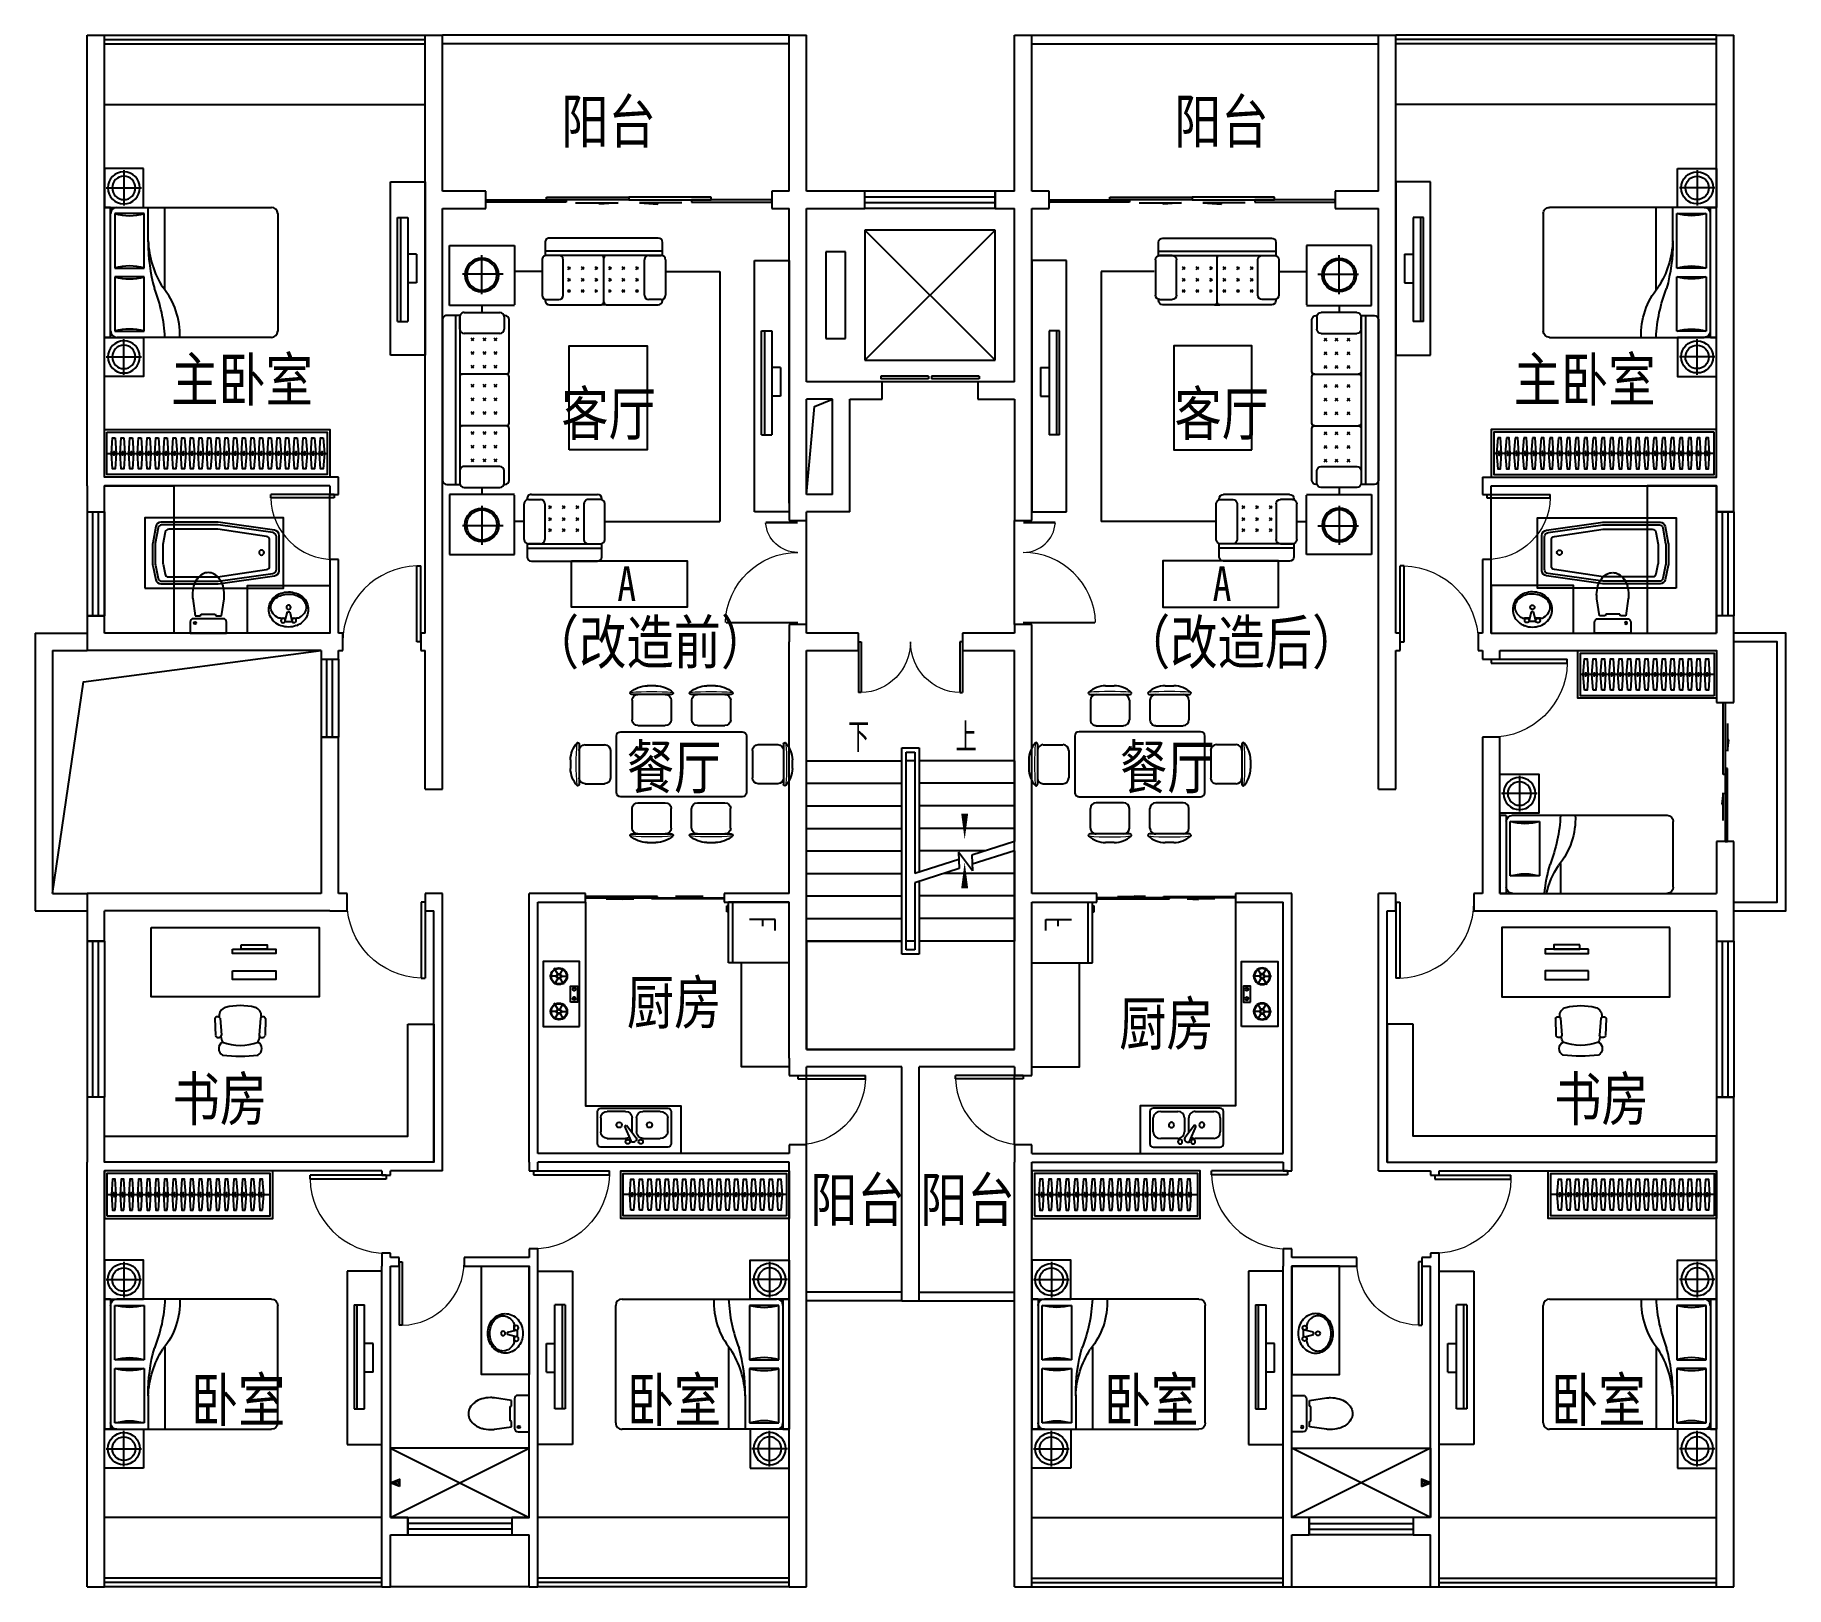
# Model space of a CAD drawing. Extents: x -582919 to -562719, y -715441 to -697541.
import ezdxf

# ---------------------------------------------------------------- set-up
doc = ezdxf.new("R2010")
doc.units = 0
doc.header["$LTSCALE"] = 1000
doc.header["$MEASUREMENT"] = 0
doc.layers.get('0').update_dxf_attribs({"linetype": 'CONTINUOUS'})
for name, color, linetype in [('area', 6, 'CONTINUOUS'), ('BALCONY', 153, 'CONTINUOUS'), ('DIM_SYMB', 3, 'CONTINUOUS'), ('Furniture(家具)', 8, 'CONTINUOUS'), ('Lvtry(厨卫)', 136, 'CONTINUOUS'), ('PUB_TEXT', 7, 'CONTINUOUS'), ('see', 33, 'CONTINUOUS'), ('STAIR', 3, 'CONTINUOUS'), ('WALL', 2, 'CONTINUOUS'), ('WINDOW', 4, 'CONTINUOUS'), ('户型', 7, 'CONTINUOUS'), ('房间名称', 7, 'CONTINUOUS')]:
    doc.layers.add(name, color=color, linetype=linetype)
doc.layers.get('area').off()
doc.styles.add('_TCH_DIM', font='SIMPLEX', dxfattribs={"bigfont": 'GBCBIG'})
doc.styles.add('_ZBHZ', font='simhei.ttf', dxfattribs={"width": 0.8})
doc.styles.add('DIM_FONT', font='ZBTXT.shx', dxfattribs={"width": 0.8})
doc.styles.add('HT', font='simhei.ttf', dxfattribs={"width": 0.85})

msp = doc.modelspace()

# ---------------------------------------------------------------- texts
at = {"layer": 'PUB_TEXT', "style": '_TCH_DIM'}
for s, p in [('下', (-573539, -705811)), ('上', (-572298, -705811))]:
    msp.add_text(s, height=338, dxfattribs=at).set_placement(p)
at = {"layer": '户型', "ltscale": 0.8, "style": 'HT', "width": 0.8}
for rotation, p in [(0.035, (-576202, -704069)), (359.965, (-569334, -704069))]:
    msp.add_text('A', height=400, rotation=rotation, dxfattribs=at).set_placement(p)
at = {"layer": '房间名称', "style": '_ZBHZ', "width": 0.8}
for s, p in [('阳台', (-576848, -698787)), ('阳台', (-569778, -698787)), ('主卧室', (-581349, -701765)), ('主卧室', (-565860, -701765)), ('客厅', (-576848, -702157)), ('客厅', (-569774, -702157)), ('（改造前）', (-577188, -704794)), ('（改造后）', (-570368, -704794)), ('餐厅', (-576092, -706235)), ('餐厅', (-570402, -706235)), ('厨房', (-576092, -708948)), ('厨房', (-570412, -709192)), ('书房', (-581332, -710061)), ('书房', (-565393, -710061)), ('阳台', (-573976, -711224)), ('阳台', (-572708, -711224)), ('卧室', (-581122, -713533)), ('卧室', (-576092, -713533)), ('卧室', (-570588, -713533)), ('卧室', (-565431, -713533))]:
    msp.add_text(s, height=500, dxfattribs=at).set_placement(p)

# ---------------------------------------------------------------- blocks, each defined once
blk = doc.blocks.new('A$C51DB1957')
at = {"layer": 'Furniture(家具)'}
for p, q in [((0, 741), (0, 11)), ((800, 741), (0, 741)), ((800, 0), (800, 741)), ((400, 142), (400, 621)), ((139, 387), (638, 387)), ((0, 0), (800, 0))]:
    blk.add_line(p, q, dxfattribs=at)
for radius in [208, 186]:
    blk.add_circle((400, 376), radius, dxfattribs=at)
blk = doc.blocks.new('fgf2')
at = {"layer": 'Furniture(家具)'}
for p, q in [((-958484, -386583), (-958484, -386736)), ((-957671, -386533), (-958434, -386533)), ((-957621, -386733), (-957621, -386583)), ((-958517, -386783), (-958517, -387194)), ((-957621, -386683), (-958484, -386683)), ((-957621, -386733), (-958484, -386733)), ((-958328, -386733), (-958467, -386733)), ((-958278, -387194), (-958278, -386783)), ((-957828, -387194), (-957828, -386783)), ((-957778, -386733), (-957638, -386733)), ((-957588, -386783), (-957588, -387194)), ((-959844, -389875), (-959844, -386989)), ((-958517, -386989, 0), (-959844, -386989, 0)), ((-958189, -386876), (-958219, -386906)), ((-958219, -386876), (-958189, -386906)), ((-958189, -387003), (-958219, -387033)), ((-958219, -387003), (-958189, -387033)), ((-958031, -386876), (-958061, -386906)), ((-958061, -386876), (-958031, -386906)), ((-958031, -387003), (-958061, -387033)), ((-958061, -387003), (-958031, -387033)), ((-957874, -386876), (-957904, -386906)), ((-957904, -386876), (-957874, -386906)), ((-957874, -387003), (-957904, -387033)), ((-957904, -387003), (-957874, -387033)), ((-957588, -386989), (-957475, -386989, 0)), ((-958189, -387140), (-958219, -387170)), ((-958219, -387140), (-958189, -387170)), ((-958061, -387140), (-958031, -387170)), ((-958031, -387140), (-958061, -387170)), ((-957874, -387140), (-957904, -387170)), ((-957904, -387140), (-957874, -387170)), ((-958484, -387244), (-958484, -387253)), ((-958467, -387244), (-958328, -387244)), ((-957671, -387303), (-958434, -387303)), ((-957638, -387244), (-957778, -387244)), ((-957621, -387244), (-957621, -387253)), ((-957356, -387417), (-957365, -387417)), ((-957356, -387433), (-957356, -387574)), ((-956895, -387383), (-957306, -387383)), ((-957100, -387383, 0), (-957100, -387303)), ((-956695, -387417), (-956848, -387417)), ((-956845, -389367), (-956845, -387417)), ((-956845, -387574), (-956845, -387433)), ((-956795, -389367), (-956795, -387417)), ((-957415, -387467), (-957415, -388065)), ((-957306, -387624), (-956895, -387624)), ((-956645, -389317), (-956645, -387467)), ((-957272, -387678), (-957241, -387709)), ((-957272, -387709), (-957241, -387678)), ((-957272, -387836), (-957241, -387866)), ((-957272, -387866), (-957241, -387836)), ((-957145, -387678), (-957114, -387709)), ((-957145, -387709), (-957114, -387678)), ((-957145, -387836), (-957114, -387866)), ((-957145, -387866), (-957114, -387836)), ((-957007, -387678), (-956977, -387709)), ((-957007, -387709), (-956977, -387678)), ((-957007, -387866), (-956977, -387836)), ((-957007, -387836), (-956977, -387866)), ((-957272, -387994), (-957241, -388024)), ((-957272, -388024), (-957241, -387994)), ((-957145, -387994), (-957114, -388024)), ((-957145, -388024), (-957114, -387994)), ((-957007, -387994), (-956977, -388024)), ((-957007, -388024), (-956977, -387994)), ((-957415, -388123), (-957415, -388661)), ((-957385, -388094), (-956875, -388094)), ((-957272, -388254), (-957241, -388224)), ((-957272, -388224), (-957241, -388254)), ((-957145, -388254), (-957114, -388224)), ((-957145, -388224), (-957114, -388254)), ((-957007, -388254), (-956977, -388224)), ((-957007, -388224), (-956977, -388254)), ((-957272, -388411), (-957241, -388381)), ((-957272, -388381), (-957241, -388411)), ((-957145, -388411), (-957114, -388381)), ((-957145, -388381), (-957114, -388411)), ((-957007, -388381), (-956977, -388411)), ((-957007, -388411), (-956977, -388381)), ((-957272, -388569), (-957241, -388539)), ((-957272, -388539), (-957241, -388569)), ((-957145, -388569), (-957114, -388539)), ((-957145, -388539), (-957114, -388569)), ((-957007, -388569), (-956977, -388539)), ((-957007, -388539), (-956977, -388569)), ((-957415, -388719), (-957415, -389317)), ((-957385, -388690), (-956875, -388690)), ((-957272, -388760), (-957241, -388790)), ((-957272, -388790), (-957241, -388760)), ((-957145, -388760), (-957114, -388790)), ((-957145, -388790), (-957114, -388760)), ((-957007, -388760), (-956977, -388790)), ((-957007, -388790), (-956977, -388760)), ((-957272, -388917), (-957241, -388948)), ((-957272, -388948), (-957241, -388917)), ((-957145, -388917), (-957114, -388948)), ((-957145, -388948), (-957114, -388917)), ((-957007, -388948), (-956977, -388917)), ((-957007, -388917), (-956977, -388948)), ((-957356, -389350), (-957356, -389210)), ((-957306, -389160), (-956895, -389160)), ((-957272, -389075), (-957241, -389105)), ((-957272, -389105), (-957241, -389075)), ((-957145, -389075), (-957114, -389105)), ((-957145, -389105), (-957114, -389075)), ((-957007, -389075), (-956977, -389105)), ((-957007, -389105), (-956977, -389075)), ((-956845, -389210), (-956845, -389350)), ((-957356, -389367), (-957365, -389367)), ((-956895, -389400), (-957306, -389400)), ((-957101, -389480), (-957101, -389400)), ((-956845, -389367), (-956695, -389367)), ((-959217, -390010), (-959217, -389599)), ((-959184, -389549), (-959184, -389540)), ((-959167, -389549), (-959027, -389549)), ((-958536, -389490), (-959134, -389490)), ((-958977, -389599), (-958977, -390010)), ((-958908, -389634), (-958878, -389664)), ((-958878, -389634), (-958908, -389664)), ((-958750, -389634), (-958720, -389664)), ((-958720, -389634), (-958750, -389664)), ((-958593, -389634), (-958563, -389664)), ((-958563, -389634), (-958593, -389664)), ((-958536, -389490), (-958478, -389490)), ((-958507, -389520), (-958507, -390030)), ((-958507, -389520), (-958507, -390030)), ((-957879, -389490), (-958478, -389490)), ((-958406, -389634), (-958436, -389664)), ((-958436, -389634), (-958406, -389664)), ((-958249, -389634), (-958279, -389664)), ((-958279, -389634), (-958249, -389664)), ((-958091, -389634), (-958121, -389664)), ((-958121, -389634), (-958091, -389664)), ((-958037, -389599), (-958037, -390010)), ((-957846, -389549), (-957987, -389549)), ((-957829, -389549), (-957829, -389540)), ((-957796, -390010), (-957796, -389599)), ((-958908, -389761), (-958878, -389791)), ((-958878, -389761), (-958908, -389791)), ((-958750, -389761), (-958720, -389791)), ((-958720, -389761), (-958750, -389791)), ((-958593, -389761), (-958563, -389791)), ((-958563, -389761), (-958593, -389791)), ((-958406, -389761), (-958436, -389791)), ((-958436, -389761), (-958406, -389791)), ((-958249, -389761), (-958279, -389791)), ((-958279, -389761), (-958249, -389791)), ((-958091, -389761), (-958121, -389791)), ((-958121, -389761), (-958091, -389791)), ((-959232, -389875), (-959844, -389875)), ((-959232, -389875), (-959844, -389875)), ((-959184, -390060), (-957829, -390060)), ((-959184, -390060), (-959184, -390210)), ((-959027, -390060), (-959167, -390060)), ((-958908, -389898), (-958878, -389928)), ((-958878, -389898), (-958908, -389928)), ((-958720, -389898), (-958750, -389928)), ((-958750, -389898), (-958720, -389928)), ((-958593, -389898), (-958563, -389928)), ((-958563, -389898), (-958593, -389928)), ((-958406, -389898), (-958436, -389928)), ((-958436, -389898), (-958406, -389928)), ((-958279, -389898), (-958249, -389928)), ((-958249, -389898), (-958279, -389928)), ((-958091, -389898), (-958121, -389928)), ((-958121, -389898), (-958091, -389928)), ((-957987, -390060), (-957846, -390060)), ((-957829, -390210), (-957829, -390057)), ((-957803, -389875), (-957475, -389875)), ((-959184, -390110), (-957829, -390110)), ((-959134, -390260), (-957879, -390260))]:
    blk.add_line(p, q, dxfattribs=at)
blk.add_lwpolyline([(-958106, -387815), (-958106, -389015), (-959006, -389015), (-959006, -387815), (-958106, -387815)], dxfattribs=at)
for centre, radius, start, end in [((-958434, -386583), 50, 90, 180), ((-957671, -386583), 50, 0, 90), ((-958467, -386783), 50, 90, 180), ((-958328, -386783), 50, 0, 90), ((-957778, -386783), 50, 90, 180), ((-957638, -386783), 50, 0, 90), ((-958467, -387194), 50, 180, 270), ((-958328, -387194), 50, 270, 0), ((-957778, -387194), 50, 180, 270), ((-957638, -387194), 50, 270, 0), ((-958434, -387253), 50, 180, 270), ((-957671, -387253), 50, 270, 0), ((-957365, -387467), 50, 90, 180), ((-957306, -387433), 50, 90, 180), ((-956895, -387433), 50, 0, 90), ((-956695, -387467), 50, 0, 90), ((-957306, -387574), 50, 180, 270), ((-956895, -387574), 50, 270, 0), ((-957385, -388064), 30, 180, 270), ((-957385, -388124), 30, 90, 180), ((-956875, -388064), 30, 270, 0), ((-956875, -388124), 30, 0, 90), ((-957385, -388660), 30, 180, 270), ((-957385, -388720), 30, 90, 180), ((-956875, -388660), 30, 270, 0), ((-956875, -388720), 30, 0, 90), ((-957306, -389210), 50, 90, 180), ((-956895, -389210), 50, 0, 90), ((-957365, -389317), 50, 180, 270), ((-957306, -389350), 50, 180, 270), ((-956895, -389350), 50, 270, 0), ((-956695, -389317), 50, 270, 0), ((-959167, -389599), 50, 90, 180), ((-959134, -389540), 50, 90, 180), ((-959027, -389599), 50, 0, 90), ((-958537, -389520), 30, 0, 90), ((-958537, -389520), 30, 0, 90), ((-958477, -389520), 30, 90, 180), ((-958477, -389520), 30, 90, 180), ((-957987, -389599), 50, 90, 180), ((-957879, -389540), 50, 0, 90), ((-957846, -389599), 50, 0, 90), ((-959167, -390010), 50, 180, 270), ((-959027, -390010), 50, 270, 0), ((-958537, -390030), 30, 270, 0), ((-958537, -390030), 30, 270, 0), ((-958477, -390030), 30, 180, 270), ((-958477, -390030), 30, 180, 270), ((-957987, -390010), 50, 180, 270), ((-957846, -390010), 50, 270, 0), ((-959134, -390210), 50, 180, 270), ((-957879, -390210), 50, 270, 0)]:
    blk.add_arc(centre, radius, start, end, dxfattribs=at)
at = {"layer": 'Furniture(家具)', "xscale": 0.9375, "yscale": 0.9375, "zscale": 0.9375}
blk.add_blockref('A$C51DB1957', (-957475, -387303), dxfattribs=at)
at = {"layer": 'Furniture(家具)', "extrusion": (0, 0, -1), "xscale": 0.9375, "yscale": 0.9375, "zscale": -0.9375, "rotation": 180}
blk.add_blockref('A$C51DB1957', (957475, -389480), dxfattribs=at)
at = {"layer": 'Furniture(家具)', "style": 'DIM_FONT', "oblique": -180, "text_generation_flag": 4, "width": 0.8, "flags": 9}
for tag in ['XSIZE', 'YSIZE']:
    blk.add_attdef(tag, (-958053, -386533), '', height=0.5, dxfattribs=at)
for tag, p, rotation in [('XSIZE', (-956645, -388392), 270), ('YSIZE', (-956645, -388392), 270), ('XSIZE', (-958652, -390260), 180), ('YSIZE', (-958652, -390260), 180)]:
    blk.add_attdef(tag, p, '', height=0.5, rotation=rotation, dxfattribs=at)
blk = doc.blocks.new('餐桌2')
for p, q in [((-230, 429), (230, 429)), ((-50, 529), (50, 529)), ((-225, 362), (-225, 136)), ((225, 362), (225, 136)), ((325, 0), (-325, 0)), ((-158, 69), (158, 69)), ((-804, -637), (-804, -177)), ((-737, -182), (-512, -182)), ((-375, -50), (-375, -1450)), ((375, -1450), (375, -50)), ((737, -182), (512, -182)), ((804, -177), (804, -637)), ((-904, -456), (-904, -357)), ((-444, -564), (-444, -249)), ((444, -249), (444, -564)), ((904, -357), (904, -456)), ((-737, -632), (-512, -632)), ((737, -632), (512, -632)), ((-804, -1323), (-804, -863)), ((-737, -868), (-512, -868)), ((-444, -1251), (-444, -936)), ((444, -936), (444, -1251)), ((737, -868), (512, -868)), ((804, -863), (804, -1323)), ((-904, -1143), (-904, -1044)), ((904, -1044), (904, -1143)), ((-737, -1318), (-512, -1318)), ((737, -1318), (512, -1318)), ((-325, -1500), (325, -1500)), ((-158, -1569), (158, -1569)), ((-225, -1862), (-225, -1636)), ((225, -1862), (225, -1636)), ((-230, -1929), (230, -1929)), ((-50, -2029), (50, -2029))]:
    blk.add_line(p, q)
for centre, radius, start, end in [((-239, 445), 10, 130.7265, 202.67), ((-230, 449), 20, 202.67, 270), ((-40, 214), 316, 91.7651, 130.7265), ((-158, 362), 67.5, 90, 180), ((40, 214), 316, 49.2735, 88.2349), ((158, 362), 67.5, 0, 90), ((230, 449), 20, 270, 337.33), ((239, 445), 10, 337.33, 49.2735), ((-325, -50), 50, 90, 180), ((-158, 136), 67.5, 180, 270), ((158, 136), 67.5, 270, 0), ((325, -50), 50, 0, 90), ((-589, -367), 316, 139.2735, 178.2349), ((-820, -167), 10, 67.33, 139.2735), ((-824, -177), 20, 0, 67.33), ((-737, -249), 67.5, 90, 180), ((-512, -249), 67.5, 0, 90), ((512, -249), 67.5, 90, 180), ((737, -249), 67.5, 0, 90), ((824, -177), 20, 112.67, 180), ((820, -167), 10, 40.7265, 112.67), ((589, -367), 316, 1.7651, 40.7265), ((-589, -446), 316, 181.7651, 220.7265), ((-737, -564), 67.5, 180, 270), ((-512, -564), 67.5, 270, 0), ((512, -564), 67.5, 180, 270), ((737, -564), 67.5, 270, 0), ((589, -446), 316, 319.2735, 358.2349), ((-820, -646), 10, 220.7265, 292.67), ((-824, -637), 20, 292.67, 0), ((824, -637), 20, 180, 247.33), ((820, -646), 10, 247.33, 319.2735), ((-589, -1054), 316, 139.2735, 178.2349), ((-820, -854), 10, 67.33, 139.2735), ((-824, -863), 20, 0, 67.33), ((-737, -936), 67.5, 90, 180), ((-512, -936), 67.5, 0, 90), ((512, -936), 67.5, 90, 180), ((737, -936), 67.5, 0, 90), ((824, -863), 20, 112.67, 180), ((820, -854), 10, 40.7265, 112.67), ((589, -1054), 316, 1.7651, 40.7265), ((-589, -1133), 316, 181.7651, 220.7265), ((589, -1133), 316, 319.2735, 358.2349), ((-820, -1333), 10, 220.7265, 292.67), ((-824, -1323), 20, 292.67, 0), ((-737, -1251), 67.5, 180, 270), ((-512, -1251), 67.5, 270, 0), ((512, -1251), 67.5, 180, 270), ((737, -1251), 67.5, 270, 0), ((824, -1323), 20, 180, 247.33), ((820, -1333), 10, 247.33, 319.2735), ((-325, -1450), 50, 180, 270), ((-158, -1636), 67.5, 90, 180), ((158, -1636), 67.5, 0, 90), ((325, -1450), 50, 270, 0), ((-239, -1945), 10, 157.33, 229.2735), ((-230, -1949), 20, 90, 157.33), ((-40, -1714), 316, 229.2735, 268.2349), ((-158, -1862), 67.5, 180, 270), ((40, -1714), 316, 271.7651, 310.7265), ((158, -1862), 67.5, 270, 0), ((230, -1949), 20, 22.67, 90), ((239, -1945), 10, 310.7265, 22.67)]:
    blk.add_arc(centre, radius, start, end)
at = {"lineweight": 13}
for centre, start, end in [((0, -2249), 84.8023, 95.1977), ((1874, -407), 174.8023, 185.1977), ((-1874, -407), 354.8023, 5.1977), ((1874, -1093), 174.8023, 185.1977), ((-1874, -1093), 354.8023, 5.1977), ((0, 749), 264.8023, 275.1977)]:
    blk.add_arc(centre, 2713, start, end, dxfattribs=at)
blk = doc.blocks.new('A$C16B55CA2')
at = {"layer": 'Furniture(家具)'}
for p, q in [((0, -400), (0, 0)), ((0, 0), (2900, 0)), ((2900, 0), (2900, -400)), ((810, -318), (810, -198)), ((810, -198), (2010, -198)), ((1235, -100), (1565, -100)), ((1235, -100), (1235, -198)), ((1565, -100), (1565, -198)), ((2010, -318), (2010, -198)), ((2900, -400), (0, -400)), ((810, -284), (2010, -284)), ((2010, -318), (810, -318))]:
    blk.add_line(p, q, dxfattribs=at)
blk = doc.blocks.new('床2')
at = {"ltscale": 30}
for p, q in [((450, 0), (1950, 0)), ((450, -72), (450, 0)), ((1950, -72), (1950, 0)), ((2400, 0), (1950, 0)), ((1950, 0), (1950, -450)), ((2400, -450), (2400, 0)), ((225, -20), (225, -430)), ((450, -72), (1950, -72)), ((450, -1928), (450, -145)), ((1149, -120), (522, -120)), ((522, -120), (522, -458)), ((1149, -458), (1149, -120)), ((1878, -120), (1251, -120)), ((1251, -120), (1251, -458)), ((1878, -458), (1878, -120)), ((1950, -145), (1950, -1928)), ((2175, -20), (2175, -430)), ((20, -225), (430, -225)), ((2380, -225), (1970, -225)), ((522, -458), (1149, -458)), ((1251, -458), (1878, -458)), ((1552, -506), (1950, -506)), ((1950, -450), (2400, -450)), ((1004, -699), (1950, -699)), ((1878, -2000), (522, -2000))]:
    blk.add_line(p, q, dxfattribs=at)
blk.add_lwpolyline([(450, -450), (0, -450), (0, 0), (450, 0)], close=True, dxfattribs=at)
for centre, radius, start, end in [((225, -225), 185, 270.2522, 270), ((225, -225), 135, 270.3469, 270), ((522, -145), 72.3, 90, 180), ((-56, -289), 602, 343.7398, 16.2602), ((1727, -289), 602, 163.7398, 196.2602), ((673, -289), 602, 343.7398, 16.2602), ((2456, -289), 602, 163.7398, 196.2602), ((1878, -145), 72.3, 0, 90), ((2175, -225), 185, 270, 269.7478), ((2175, -225), 135, 270, 269.6531), ((369, 1073), 1773, 272.616, 291.4069), ((1530, -2367), 1861, 89.3228, 106.0392), ((1606, -1574), 1069, 92.229, 122.7075), ((486, -18), 852, 267.5673, 309.5461), ((522, -1928), 72.3, 180, 270), ((1878, -1928), 72.3, 270, 0)]:
    blk.add_arc(centre, radius, start, end, dxfattribs=at)
blk = doc.blocks.new('电视2')
for p, q in [((0, -400), (0, 0)), ((0, 0), (2000, 0)), ((1590, -116), (390, -116)), ((2000, 0), (2000, -400)), ((2000, -400), (0, -400))]:
    blk.add_line(p, q)
at = {"ltscale": 30}
for p, q in [((390, -82), (390, -202)), ((390, -82), (1590, -82)), ((1590, -202), (390, -202)), ((835, -300), (835, -202)), ((1165, -300), (1165, -202)), ((1590, -82), (1590, -202)), ((1165, -300), (835, -300))]:
    blk.add_line(p, q, dxfattribs=at)
blk = doc.blocks.new('*U30')
blk.add_line((-970, -275), (913, -275))
for points in [[(-1000, 0), (943, 0), (943, -550), (-1000, -550)], [(-970, -30), (913, -30), (913, -520), (-970, -520)]]:
    blk.add_lwpolyline(points, close=True)
at = {"elevation": 0}
for points in [[(-874, -95), (-862, -275), (-874, -455), (-906, -455), (-918, -275), (-906, -95)], [(-774, -95), (-762, -275), (-774, -455), (-806, -455), (-818, -275), (-806, -95)], [(-674, -95), (-662, -275), (-674, -455), (-706, -455), (-718, -275), (-706, -95)], [(-574, -95), (-562, -275), (-574, -455), (-606, -455), (-618, -275), (-606, -95)], [(-474, -95), (-462, -275), (-474, -455), (-506, -455), (-518, -275), (-506, -95)], [(-374, -95), (-362, -275), (-374, -455), (-406, -455), (-418, -275), (-406, -95)], [(-274, -95), (-262, -275), (-274, -455), (-306, -455), (-318, -275), (-306, -95)], [(-174, -95), (-162, -275), (-174, -455), (-206, -455), (-218, -275), (-206, -95)], [(-74, -95), (-62, -275), (-74, -455), (-106, -455), (-118, -275), (-106, -95)], [(26, -95), (38, -275), (26, -455), (-6, -455), (-18, -275), (-6, -95)], [(126, -95), (138, -275), (126, -455), (94, -455), (82, -275), (94, -95)], [(226, -95), (238, -275), (226, -455), (194, -455), (182, -275), (194, -95)], [(326, -95), (338, -275), (326, -455), (294, -455), (282, -275), (294, -95)], [(426, -95), (438, -275), (426, -455), (394, -455), (382, -275), (394, -95)], [(526, -95), (538, -275), (526, -455), (494, -455), (482, -275), (494, -95)], [(626, -95), (638, -275), (626, -455), (594, -455), (582, -275), (594, -95)], [(726, -95), (738, -275), (726, -455), (694, -455), (682, -275), (694, -95)], [(826, -95), (838, -275), (826, -455), (794, -455), (782, -275), (794, -95)]]:
    blk.add_lwpolyline(points, close=True, dxfattribs=at)
at = {"ltscale": 15, "elevation": 0}
for points in [[(-894, -255), (-886, -255), (-886, -295), (-894, -295)], [(-794, -255), (-786, -255), (-786, -295), (-794, -295)], [(-694, -255), (-686, -255), (-686, -295), (-694, -295)], [(-594, -255), (-586, -255), (-586, -295), (-594, -295)], [(-494, -255), (-486, -255), (-486, -295), (-494, -295)], [(-394, -255), (-386, -255), (-386, -295), (-394, -295)], [(-294, -255), (-286, -255), (-286, -295), (-294, -295)], [(-194, -255), (-186, -255), (-186, -295), (-194, -295)], [(-94, -255), (-86, -255), (-86, -295), (-94, -295)], [(6, -255), (14, -255), (14, -295), (6, -295)], [(106, -255), (114, -255), (114, -295), (106, -295)], [(206, -255), (214, -255), (214, -295), (206, -295)], [(306, -255), (314, -255), (314, -295), (306, -295)], [(406, -255), (414, -255), (414, -295), (406, -295)], [(506, -255), (514, -255), (514, -295), (506, -295)], [(606, -255), (614, -255), (614, -295), (606, -295)], [(706, -255), (714, -255), (714, -295), (706, -295)], [(806, -255), (814, -255), (814, -295), (806, -295)]]:
    blk.add_lwpolyline(points, close=True, dxfattribs=at)
blk = doc.blocks.new('花洒')
blk.add_line((0, 0), (62, 0))
blk.add_lwpolyline([(103, -42), (0, 0), (103, 42)], close=True)
blk.add_circle((79, 0), 16.8)
blk = doc.blocks.new('*U26')
at = {"color": 0, "linetype": 'ByBlock'}
for p, q in [((-32, -173), (-93, -173)), ((38, -135), (-39, -135)), ((-13, -249), (-38, -148)), ((38, -148), (13, -249)), ((92, -173), (31, -173)), ((13, -249), (-13, -249))]:
    blk.add_line(p, q, dxfattribs=at)
at = {"color": 0, "linetype": 'ByBlock', "extrusion": (0, 0, -1)}
for centre, major_axis, start_param, end_param in [((-47, -275), (-128, 128), 5.495273, 5.931345), ((-24, -285), (146, 146), 4.360549, 4.768631), ((-45, -323), (-116, 116), 5.999869, 6.422569), ((-10, -302), (-162, 162), 0.056242, 0.430098), ((-18, -360), (148, 148), -1.431413, -1.379657), ((-92, -249), (53.9, 53.9), -1.379657, -0.787912), ((0, -328), (-181, 181), 0.430098, 0.782884), ((-64, -148), (-18, 18), 3.924477, 10.207662), ((0, -328), (-181, 181), 0.782885, 1.135671), ((63, -147), (-18, 18), 3.924477, 10.207662), ((10, -302), (-162, 162), 1.135671, 1.509527), ((92, -249), (53.9, 53.9), -0.787912, -0.224872), ((45, -323), (-116, 116), 1.345924, 1.849085), ((24, -285), (-146, 146), 1.509527, 1.917609), ((47, -274), (128, 128), 0.346813, 0.782885), ((-47, -275), (128, 128), 3.488405, 3.924477), ((-25, -264), (-146, 146), 4.65112, 5.059202), ((-88, -300), (81.8, 81.8), 3.924477, 4.429073), ((-88, -300), (-81.8, 81.8), 4.990678, 5.495273), ((-45, -277), (-116, 116), 4.567978, 4.990678), ((0, -300), (-18, 18), 3.924477, 10.207662), ((45, -277), (-116, 116), 2.858276, 3.280976), ((24, -264), (146, 146), 1.218956, 1.627038), ((88, -300), (-81.8, 81.8), 1.849085, 2.353681), ((88, -300), (81.8, 81.8), 0.782884, 1.28748), ((47, -274), (-128, 128), 2.353681, 2.789753), ((-10, -247), (-162, 162), 4.277264, 4.65112), ((-18, -240), (148, 148), 2.654889, 2.997182), ((0, -221), (-181, 181), 3.924477, 4.277264), ((0, -182), (191, 191), 2.353681, 2.654889), ((0, -182), (-191, 191), 3.623269, 3.924477), ((0, -221), (-181, 181), 3.571691, 3.924477), ((18, -240), (148, 148), 1.71018, 2.052473), ((9, -247), (-162, 162), 3.197835, 3.57169)]:
    blk.add_ellipse(centre, major_axis=major_axis, ratio=1, start_param=start_param, end_param=end_param, dxfattribs=at)
blk = doc.blocks.new('*U23')
for p, q in [((128, 210), (0, 210)), ((0, 210), (0, -210)), ((168, -170), (168, 170)), ((400, 181), (202, 152)), ((202, 152), (202, 90)), ((202, 90), (220, 82)), ((220, 82), (220, -80)), ((220, -80), (202, -85)), ((202, -85), (202, -152)), ((202, -152), (398, -181)), ((0, -210), (128, -210))]:
    blk.add_line(p, q)
blk.add_circle((118, 154), 14.5)
for centre, radius, start, end in [((128, 170), 40, 360, 90), ((446, -168), 352, 90.2924, 97.7689), ((446, -168), 352, 73.6387, 90.2924), ((470, -85), 266, 54.4566, 73.6387), ((508, -33), 201, 30.1295, 54.4566), ((565, 1), 135, 0.2924, 30.1295), ((565, 1), 135, 330.4554, 0.2924), ((128, -170), 40, 270, 360), ((444, 168), 352, 262.5124, 270.2924), ((444, 168), 352, 270.2924, 286.9462), ((469, 85), 266, 286.9462, 306.1283), ((507, 33), 201, 306.1283, 330.4554)]:
    blk.add_arc(centre, radius, start, end)
blk = doc.blocks.new('浴缸')
blk.add_lwpolyline([(50, 0), (1650, 0), (1650, -810), (50, -810)], close=True)
for points in [[(236, -50), (899, -50), (1548, -142, -0.373608), (1600, -201), (1600, -405), (1600, -609, -0.373608), (1548, -668), (899, -760), (238, -760, -0.362448), (178, -711), (144, -520, -0.045009), (141, -493), (141, -290, -0.050682), (144, -260), (178, -98, -0.356057)], [(897, -80), (1527, -169, -0.373608), (1570, -219), (1570, -405), (1570, -591, -0.373608), (1527, -641), (897, -730), (246, -730, -0.362448), (206, -697), (173, -514, -0.045009), (171, -493), (171, -290, -0.050682), (174, -266), (205, -112, -0.356057), (245, -80)], [(893, -130), (1457, -214, -0.373608), (1491, -253), (1491, -405), (1491, -557, -0.373608), (1457, -596), (893, -680), (327, -680, -0.362448), (287, -647), (261, -504, -0.045009), (260, -493), (260, -290, -0.050682), (262, -278), (285, -162, -0.356057), (324, -130)]]:
    blk.add_lwpolyline(points, format="xyb", close=True)
blk.add_circle((1398, -411), 29)
blk = doc.blocks.new('*U31')
blk.add_line((-970, -275), (1570, -275))
for points in [[(-1000, 0), (1600, 0), (1600, -550), (-1000, -550)], [(-970, -30), (1570, -30), (1570, -520), (-970, -520)]]:
    blk.add_lwpolyline(points, close=True)
at = {"elevation": 0}
for points in [[(-874, -95), (-862, -275), (-874, -455), (-906, -455), (-918, -275), (-906, -95)], [(-774, -95), (-762, -275), (-774, -455), (-806, -455), (-818, -275), (-806, -95)], [(-674, -95), (-662, -275), (-674, -455), (-706, -455), (-718, -275), (-706, -95)], [(-574, -95), (-562, -275), (-574, -455), (-606, -455), (-618, -275), (-606, -95)], [(-474, -95), (-462, -275), (-474, -455), (-506, -455), (-518, -275), (-506, -95)], [(-374, -95), (-362, -275), (-374, -455), (-406, -455), (-418, -275), (-406, -95)], [(-274, -95), (-262, -275), (-274, -455), (-306, -455), (-318, -275), (-306, -95)], [(-174, -95), (-162, -275), (-174, -455), (-206, -455), (-218, -275), (-206, -95)], [(-74, -95), (-62, -275), (-74, -455), (-106, -455), (-118, -275), (-106, -95)], [(26, -95), (38, -275), (26, -455), (-6, -455), (-18, -275), (-6, -95)], [(126, -95), (138, -275), (126, -455), (94, -455), (82, -275), (94, -95)], [(226, -95), (238, -275), (226, -455), (194, -455), (182, -275), (194, -95)], [(326, -95), (338, -275), (326, -455), (294, -455), (282, -275), (294, -95)], [(426, -95), (438, -275), (426, -455), (394, -455), (382, -275), (394, -95)], [(526, -95), (538, -275), (526, -455), (494, -455), (482, -275), (494, -95)], [(626, -95), (638, -275), (626, -455), (594, -455), (582, -275), (594, -95)], [(726, -95), (738, -275), (726, -455), (694, -455), (682, -275), (694, -95)], [(826, -95), (838, -275), (826, -455), (794, -455), (782, -275), (794, -95)], [(926, -95), (938, -275), (926, -455), (894, -455), (882, -275), (894, -95)], [(1026, -95), (1038, -275), (1026, -455), (994, -455), (982, -275), (994, -95)], [(1126, -95), (1138, -275), (1126, -455), (1094, -455), (1082, -275), (1094, -95)], [(1226, -95), (1238, -275), (1226, -455), (1194, -455), (1182, -275), (1194, -95)], [(1326, -95), (1338, -275), (1326, -455), (1294, -455), (1282, -275), (1294, -95)], [(1426, -95), (1438, -275), (1426, -455), (1394, -455), (1382, -275), (1394, -95)], [(1526, -95), (1538, -275), (1526, -455), (1494, -455), (1482, -275), (1494, -95)]]:
    blk.add_lwpolyline(points, close=True, dxfattribs=at)
at = {"ltscale": 15, "elevation": 0}
for points in [[(-894, -255), (-886, -255), (-886, -295), (-894, -295)], [(-794, -255), (-786, -255), (-786, -295), (-794, -295)], [(-694, -255), (-686, -255), (-686, -295), (-694, -295)], [(-594, -255), (-586, -255), (-586, -295), (-594, -295)], [(-494, -255), (-486, -255), (-486, -295), (-494, -295)], [(-394, -255), (-386, -255), (-386, -295), (-394, -295)], [(-294, -255), (-286, -255), (-286, -295), (-294, -295)], [(-194, -255), (-186, -255), (-186, -295), (-194, -295)], [(-94, -255), (-86, -255), (-86, -295), (-94, -295)], [(6, -255), (14, -255), (14, -295), (6, -295)], [(106, -255), (114, -255), (114, -295), (106, -295)], [(206, -255), (214, -255), (214, -295), (206, -295)], [(306, -255), (314, -255), (314, -295), (306, -295)], [(406, -255), (414, -255), (414, -295), (406, -295)], [(506, -255), (514, -255), (514, -295), (506, -295)], [(606, -255), (614, -255), (614, -295), (606, -295)], [(706, -255), (714, -255), (714, -295), (706, -295)], [(806, -255), (814, -255), (814, -295), (806, -295)], [(906, -255), (914, -255), (914, -295), (906, -295)], [(1006, -255), (1014, -255), (1014, -295), (1006, -295)], [(1106, -255), (1114, -255), (1114, -295), (1106, -295)], [(1206, -255), (1214, -255), (1214, -295), (1206, -295)], [(1306, -255), (1314, -255), (1314, -295), (1306, -295)], [(1406, -255), (1414, -255), (1414, -295), (1406, -295)], [(1506, -255), (1514, -255), (1514, -295), (1506, -295)]]:
    blk.add_lwpolyline(points, close=True, dxfattribs=at)
blk = doc.blocks.new('*U32')
for p, q in [((-300, 0), (-300, -700)), ((400, 0), (-300, 0)), ((400, 0), (400, -700)), ((30, -162), (-98, -162)), ((-98, -162), (-98, -457)), ((-21, -303), (-98, -303)), ((400, -650), (-300, -650)), ((400, -700), (-300, -700)), ((-258, -700), (-258, -720)), ((-187, -720), (-258, -720)), ((-187, -700), (-187, -720))]:
    blk.add_line(p, q)
blk = doc.blocks.new('*U13')
for p, q in [((148, -218), (78, -178)), ((172, -204), (172, -124)), ((197, -218), (266, -178)), ((553, -218), (484, -178)), ((578, -204), (578, -124)), ((602, -218), (672, -178)), ((148, -246), (78, -286)), ((172, -260), (172, -340)), ((197, -246), (266, -286)), ((553, -246), (484, -286)), ((578, -260), (578, -340)), ((602, -246), (672, -286))]:
    blk.add_line(p, q)
for points in [[(0, -470), (750, -470), (750, -50), (0, -50)], [(279, -365), (465, -365), (465, -447), (279, -447)]]:
    blk.add_lwpolyline(points, close=True)
for centre, radius in [((172, -232), 95.8), ((172, -232), 88.3), ((578, -232), 95.8), ((578, -232), 88.3), ((172, -232), 28.3), ((172, -232), 20.8), ((321, -408), 18.8), ((321, -408), 13.8), ((429, -408), 18.8), ((429, -408), 13.8), ((578, -232), 28.3), ((578, -232), 20.8)]:
    blk.add_circle(centre, radius)
blk = doc.blocks.new('*U12')
at = {"linetype": 'Continuous'}
for p, q in [((0, -62), (0, -438)), ((812, -25), (37, -25)), ((37, -363), (37, -200)), ((112, -125), (325, -125)), ((387, -97), (314, -267)), ((336, -279), (447, -132)), ((400, -201), (400, -363)), ((422, -84), (440, -94)), ((450, -363), (450, -200)), ((525, -125), (724, -125)), ((812, -200), (812, -363)), ((850, -438), (850, -62)), ((314, -267), (336, -279)), ((37, -475), (812, -475)), ((325, -438), (112, -438)), ((724, -438), (525, -438))]:
    blk.add_line(p, q, dxfattribs=at)
for centre, radius, start, end in [((37, -62), 37.4, 90, 180), ((112, -200), 74.9, 90, 180), ((350, -87), 25, 1.8055, 0), ((325, -200), 74.9, 56.607, 90), ((410, -106), 25, 60, 159.4623), ((427, -116), 25, 320.5377, 60), ((525, -200), 74.9, 90, 180), ((500, -87), 25, 180, 178.1945), ((726, -212), 86.9, 7.9611, 91.1722), ((812, -62), 37.4, 0, 90), ((112, -363), 74.9, 180, 270), ((250, -281), 31.2, 0.8058, 0), ((325, -363), 74.9, 270, 0), ((525, -363), 74.9, 180, 270), ((600, -281), 31.2, 180, 179.1942), ((726, -351), 86.9, 268.8278, 352.0389), ((37, -438), 37.4, 180, 270), ((812, -438), 37.4, 270, 0)]:
    blk.add_arc(centre, radius, start, end, dxfattribs=at)
blk = doc.blocks.new('A$C6FD706C1')
for p, q in [((737, 435), (742, 238)), ((786, 457), (786, 450)), ((786, 457), (786, 450)), ((796, 438), (811, 243)), ((1262, 438), (1247, 243)), ((1272, 457), (1271, 450)), ((1321, 435), (1316, 238))]:
    blk.add_line(p, q)
for points in [[(0, 1484), (1939, 1484), (1939, 684), (0, 684)], [(939, 1234), (1439, 1234), (1439, 1184), (939, 1184)], [(1039, 1284), (1339, 1284), (1339, 1234), (1039, 1234)], [(939, 984), (1439, 984), (1439, 884), (939, 884)]]:
    blk.add_lwpolyline(points, close=True)
for centre, radius, start, end in [((767, 424), 32, 26.0431, 161.2838), ((887, 466), 102, 106.1087, 185), ((1029, -132), 716, 76.275, 103.725), ((1170, 466), 102, 355, 73.8913), ((1290, 424), 32, 18.7162, 153.9569), ((776, 251), 36.3, 202.1564, 347.1337), ((1006, 255), 203, 187.1282, 206.382), ((1051, 254), 203, 333.7878, 353.0903), ((1282, 251), 36.3, 192.8663, 337.8436), ((868, 89), 87.7, 120.3927, 239.6073), ((1029, 703), 577, 249.209, 290.791), ((1029, 1587), 1587, 262.5907, 277.4093), ((1189, 89), 87.7, 300.3927, 59.6073)]:
    blk.add_arc(centre, radius, start, end)
blk = doc.blocks.new('A$C3061272C')
at = {"layer": 'Furniture(家具)'}
for p, q in [((-1928, 0), (-145, 0)), ((-72, 0), (-72, -900)), ((-72, 0), (0, 0)), ((0, 0), (0, -900)), ((-2000, -828), (-2000, -72)), ((-458, -72), (-458, -699)), ((-120, -72), (-458, -72)), ((-120, -699), (-120, -72)), ((-699, -554), (-699, -900)), ((-458, -699), (-120, -699)), ((-145, -900), (-1928, -900)), ((0, -900), (-450, -900)), ((-72, -900), (0, -900)), ((-72, -900), (0, -900))]:
    blk.add_line(p, q, dxfattribs=at)
for centre, radius, start, end in [((1073, 81), 1773, 182.616, 201.4069), ((-1928, -72), 72.3, 90, 180), ((-18, -36), 852, 177.5673, 219.5461), ((-289, 506), 602, 253.7398, 286.2602), ((-145, -72), 72.3, 0, 90), ((-1574, -1156), 1069, 13.8557, 32.7075), ((-2367, -1080), 1861, 5.5636, 16.0392), ((-289, -1277), 602, 73.7398, 106.2602), ((-1928, -828), 72.3, 180, 270), ((-145, -828), 72.3, 270, 0)]:
    blk.add_arc(centre, radius, start, end, dxfattribs=at)
blk = doc.blocks.new('*U33')
blk.add_line((-970, -275), (570, -275))
for points in [[(-1000, 0), (600, 0), (600, -550), (-1000, -550)], [(-970, -30), (570, -30), (570, -520), (-970, -520)]]:
    blk.add_lwpolyline(points, close=True)
at = {"elevation": 0}
for points in [[(-874, -95), (-862, -275), (-874, -455), (-906, -455), (-918, -275), (-906, -95)], [(-774, -95), (-762, -275), (-774, -455), (-806, -455), (-818, -275), (-806, -95)], [(-674, -95), (-662, -275), (-674, -455), (-706, -455), (-718, -275), (-706, -95)], [(-574, -95), (-562, -275), (-574, -455), (-606, -455), (-618, -275), (-606, -95)], [(-474, -95), (-462, -275), (-474, -455), (-506, -455), (-518, -275), (-506, -95)], [(-374, -95), (-362, -275), (-374, -455), (-406, -455), (-418, -275), (-406, -95)], [(-274, -95), (-262, -275), (-274, -455), (-306, -455), (-318, -275), (-306, -95)], [(-174, -95), (-162, -275), (-174, -455), (-206, -455), (-218, -275), (-206, -95)], [(-74, -95), (-62, -275), (-74, -455), (-106, -455), (-118, -275), (-106, -95)], [(26, -95), (38, -275), (26, -455), (-6, -455), (-18, -275), (-6, -95)], [(126, -95), (138, -275), (126, -455), (94, -455), (82, -275), (94, -95)], [(226, -95), (238, -275), (226, -455), (194, -455), (182, -275), (194, -95)], [(326, -95), (338, -275), (326, -455), (294, -455), (282, -275), (294, -95)], [(426, -95), (438, -275), (426, -455), (394, -455), (382, -275), (394, -95)], [(526, -95), (538, -275), (526, -455), (494, -455), (482, -275), (494, -95)]]:
    blk.add_lwpolyline(points, close=True, dxfattribs=at)
at = {"ltscale": 15, "elevation": 0}
for points in [[(-894, -255), (-886, -255), (-886, -295), (-894, -295)], [(-794, -255), (-786, -255), (-786, -295), (-794, -295)], [(-694, -255), (-686, -255), (-686, -295), (-694, -295)], [(-594, -255), (-586, -255), (-586, -295), (-594, -295)], [(-494, -255), (-486, -255), (-486, -295), (-494, -295)], [(-394, -255), (-386, -255), (-386, -295), (-394, -295)], [(-294, -255), (-286, -255), (-286, -295), (-294, -295)], [(-194, -255), (-186, -255), (-186, -295), (-194, -295)], [(-94, -255), (-86, -255), (-86, -295), (-94, -295)], [(6, -255), (14, -255), (14, -295), (6, -295)], [(106, -255), (114, -255), (114, -295), (106, -295)], [(206, -255), (214, -255), (214, -295), (206, -295)], [(306, -255), (314, -255), (314, -295), (306, -295)], [(406, -255), (414, -255), (414, -295), (406, -295)], [(506, -255), (514, -255), (514, -295), (506, -295)]]:
    blk.add_lwpolyline(points, close=True, dxfattribs=at)
blk = doc.blocks.new('A$C389D6745')
at = {"ltscale": 30}
for p, q in [((225, 430), (225, 20)), ((430, 225), (20, 225))]:
    blk.add_line(p, q, dxfattribs=at)
blk.add_lwpolyline([(0, 0), (0, 450), (450, 450), (450, 0)], close=True, dxfattribs=at)
for radius, start in [(185, 180.2522), (135, 180.3469)]:
    blk.add_arc((225, 225), radius, start, 180, dxfattribs=at)
blk = doc.blocks.new('$TCHSYS$LDOR22D')
for p, q in [((-0.517, 0.833), (-0.017, 0.833)), ((-0.517, 0.833), (-0.517, 0.667)), ((-0.017, 0.833), (-0.017, 0.667)), ((0.017, 0.833), (0.017, 0.667)), ((0.017, 0.833), (0.517, 0.833)), ((0.517, 0.833), (0.517, 0.667)), ((-0.517, 0.667), (-0.017, 0.667)), ((0.017, 0.667), (0.517, 0.667)), ((-0.5, 0.5), (0.5, 0.5))]:
    blk.add_line(p, q)
blk = doc.blocks.new('$DorLib2D$00000025')
at = {"const_width": 0.02}
for points in [[(0.481, -0.001), (0.481, 0.691)], [(-0.481, 0.001), (-0.481, 0.308)]]:
    blk.add_lwpolyline(points, dxfattribs=at)
at = {"lineweight": 13}
for centre, radius, start, end in [((0.505, -0.002), 0.699, 91.9397, 179.7238), ((-0.501, 0.003), 0.307, 359.7899, 85.7508)]:
    blk.add_arc(centre, radius, start, end, dxfattribs=at)
blk = doc.blocks.new('$DorLib2D$00000002')
for p, q in [((-0.5, 0), (-0.5, 0.4875)), ((-0.475, 0.4875), (-0.5, 0.4875)), ((-0.475, 0), (-0.475, 0.4875)), ((0.475, 0), (0.475, 0.4875)), ((0.475, 0.4875), (0.5, 0.4875)), ((0.5, 0), (0.5, 0.4875)), ((-0.5, 0), (-0.475, 0)), ((0.5, 0), (0.475, 0))]:
    blk.add_line(p, q)
at = {"lineweight": 13}
for centre, start, end in [((-0.4875, 0), 0, 88.53072), ((0.4875, 0), 91.46928, 180)]:
    blk.add_arc(centre, 0.4875, start, end, dxfattribs=at)
blk = doc.blocks.new('$DorLib2D$00000131')
at = {"color": 0, "linetype": 'Continuous'}
for p, q in [((0.15, 0.125), (0.232, 0.197)), ((0.232, 0.197), (0.232, 0.125)), ((-0.5, 0.125), (-0.5, 0)), ((0.019, 0.125), (-0.5, 0.125)), ((-0.5, 0), (0.019, 0)), ((-0.024, 0), (0.5, 0)), ((-0.024, -0.125), (-0.024, 0)), ((0.019, 0), (0.019, 0.125)), ((0.35, 0.125), (0.15, 0.125)), ((0.5, 0), (0.5, -0.125)), ((-0.35, -0.125), (-0.15, -0.125)), ((-0.232, -0.197), (-0.232, -0.125)), ((-0.15, -0.125), (-0.232, -0.197)), ((0.5, -0.125), (-0.024, -0.125))]:
    blk.add_line(p, q, dxfattribs=at)
blk = doc.blocks.new('$DorLib2D$00000001')
for p, q in [((0.45, 0.975), (0.5, 0.975)), ((0.45, 0), (0.45, 0.975)), ((0.5, 0), (0.5, 0.975)), ((0.5, 0), (0.45, 0))]:
    blk.add_line(p, q)
at = {"lineweight": 13}
blk.add_arc((0.475, 0), 0.975, 91.4693, 180, dxfattribs=at)
blk = doc.blocks.new('$DorLib2D$00000138')
at = {"color": 0, "linetype": 'Continuous'}
for p, q in [((-0.2875, 0), (-0.2875, 0.1538)), ((-0.2875, 0.1538), (0, 0.1538)), ((0, 0.1538), (0, 0)), ((0.2875, 0.1538), (0, 0.1538)), ((0.2875, 0), (0.2875, 0.1538)), ((-0.5, -0.1399), (-0.5, 0)), ((-0.5, 0), (-0.2187, 0)), ((0, 0), (-0.2875, 0)), ((-0.2187, 0), (-0.2187, -0.1399)), ((0, 0), (0.2875, 0)), ((0.2187, 0), (0.2187, -0.1399)), ((0.5, 0), (0.2187, 0)), ((0.5, 0), (0.5, -0.1946)), ((0.5, -0.1399), (0.5, 0)), ((-0.2187, -0.1399), (-0.5, -0.1399)), ((0.2187, -0.1399), (0.5, -0.1399)), ((-0.1857, -0.186), (-0.037, -0.186)), ((-0.037, -0.186), (-0.1019, -0.2583)), ((-0.1019, -0.2583), (-0.1019, -0.186)), ((0.1857, -0.186), (0.037, -0.186)), ((0.037, -0.186), (0.1019, -0.2583)), ((0.1019, -0.2583), (0.1019, -0.186))]:
    blk.add_line(p, q, dxfattribs=at)
blk = doc.blocks.new('$TCHSYS$WIN2D')
for p, q in [((-0.5, 0.5), (0.5, 0.5)), ((-0.5, 0.5), (-0.5, -0.5)), ((0.5, 0.5), (0.5, -0.5)), ((0.5, 0.167), (-0.5, 0.167)), ((0.5, -0.167), (-0.5, -0.167)), ((-0.5, -0.5), (0.5, -0.5))]:
    blk.add_line(p, q)

# ---------------------------------------------------------------- linework, layer by layer
at = {"layer": 'BALCONY'}
for p, q in [((-574219, -697541), (-578219, -697541)), ((-574219, -697641), (-578219, -697641)), ((-571419, -697541), (-567419, -697541)), ((-571419, -697641), (-567419, -697641)), ((-572919, -712041), (-574019, -712041)), ((-572719, -712041), (-571619, -712041)), ((-572919, -712141), (-574019, -712141)), ((-572719, -712141), (-571619, -712141))]:
    msp.add_line(p, q, dxfattribs=at)
at = {"layer": 'DIM_SYMB'}
for points in [[(-573444, -705911, 0, 0, 0), (-573444, -708616, 0, 0, 0), (-572194, -708616, 0, 0, 0), (-572194, -707081, 0, 80, 0), (-572194, -707381, 0, 0, 0)], [(-572194, -705911, 0, 0, 0), (-572194, -706821, 0, 80, 0), (-572194, -706521, 0, 0, 0)]]:
    msp.add_lwpolyline(points, format="xyseb", dxfattribs=at)
at = {"layer": 'Furniture(家具)'}
for points in [[(-578619, -708949), (-578319, -708949), (-578319, -710541), (-582119, -710541), (-582119, -710241), (-578619, -710241), (-578619, -708949)], [(-567019, -708949), (-567319, -708949), (-567319, -710541), (-563519, -710541), (-563519, -710241), (-567019, -710241), (-567019, -708949)]]:
    msp.add_lwpolyline(points, dxfattribs=at)
at = {"layer": 'Lvtry(厨卫)'}
for p, q in [((-578819, -713841), (-577219, -714641)), ((-578819, -714641), (-577219, -713841)), ((-566819, -713841), (-568419, -714641)), ((-566819, -714641), (-568419, -713841))]:
    msp.add_line(p, q, dxfattribs=at)
for points in [[(-582119, -704441), (-582119, -702741), (-581319, -702741), (-581319, -704441)], [(-563519, -704441), (-563519, -702741), (-564319, -702741), (-564319, -704441)], [(-579519, -703891), (-579519, -704441), (-580469, -704441), (-580469, -703891)], [(-566119, -703891), (-566119, -704441), (-565169, -704441), (-565169, -703891)], [(-577769, -711741), (-577219, -711741), (-577219, -712991), (-577769, -712991)], [(-567869, -711741), (-568419, -711741), (-568419, -712991), (-567869, -712991)], [(-578819, -714641), (-577219, -714641), (-577219, -713841), (-578819, -713841)], [(-566819, -714641), (-568419, -714641), (-568419, -713841), (-566819, -713841)]]:
    msp.add_lwpolyline(points, close=True, dxfattribs=at)
for points in [[(-576569, -707541), (-576569, -709891), (-575469, -709891), (-575469, -710441)], [(-569069, -707541), (-569069, -709891), (-570169, -709891), (-570169, -710441)], [(-574219, -709441), (-574769, -709441), (-574769, -708241)], [(-571419, -709441), (-570869, -709441), (-570869, -708241)]]:
    msp.add_lwpolyline(points, dxfattribs=at)
at = {"layer": 'see'}
for p, q in [((-582919, -704441), (-582919, -707641)), ((-582919, -704441), (-582319, -704441)), ((-582719, -704641), (-582719, -707441)), ((-582719, -704641), (-582319, -704641)), ((-582719, -707441), (-582319, -707441)), ((-582919, -707641), (-582319, -707641)), ((-577219, -715441), (-578819, -715441)), ((-568419, -715441), (-566819, -715441))]:
    msp.add_line(p, q, dxfattribs=at)
for points in [[(-574019, -702841), (-573928, -701824), (-573719, -701741)], [(-563319, -707641), (-562719, -707641), (-562719, -704441), (-563319, -704441)], [(-563319, -707541), (-562819, -707541), (-562819, -704541), (-563319, -704541)], [(-582719, -707441), (-582359, -705001), (-579619, -704641)]]:
    msp.add_lwpolyline(points, dxfattribs=at)
at = {"layer": 'STAIR'}
for p, q in [((-571844, -699791), (-573344, -699791)), ((-573344, -699791), (-573344, -701291)), ((-573344, -701291), (-571844, -699791)), ((-571844, -701291), (-573344, -699791)), ((-571844, -701291), (-571844, -699791)), ((-573569, -700041), (-573794, -700041)), ((-573794, -700041), (-573794, -701041)), ((-573569, -701041), (-573569, -700041)), ((-573794, -701041), (-573569, -701041)), ((-573344, -701291), (-571844, -701291)), ((-572919, -705761), (-572719, -705761)), ((-572919, -708141), (-572919, -705761)), ((-572719, -705761), (-572719, -707197)), ((-574019, -707991), (-574019, -705911)), ((-574019, -705911), (-572919, -705911)), ((-572869, -705811), (-572769, -705811)), ((-572869, -708091), (-572869, -705811)), ((-572869, -707991), (-572869, -705911)), ((-572769, -705911), (-572869, -705911)), ((-572769, -705811), (-572769, -707213)), ((-572769, -705911), (-572769, -707213)), ((-571619, -705911), (-572719, -705911)), ((-571619, -705911), (-571619, -706843)), ((-574019, -706171), (-572919, -706171)), ((-571619, -706171), (-572719, -706171)), ((-574019, -706431), (-572919, -706431)), ((-571619, -706431), (-572719, -706431)), ((-574019, -706691), (-572919, -706691)), ((-571619, -706691), (-572719, -706691)), ((-574019, -706951), (-572919, -706951)), ((-571953, -706951), (-572719, -706951)), ((-572102, -707180), (-572267, -706967)), ((-572267, -706967), (-572258, -707154)), ((-571619, -706843), (-572111, -707002)), ((-571619, -706949), (-572106, -707105)), ((-571619, -706951), (-571626, -706951)), ((-571619, -706949), (-571619, -707991)), ((-572263, -707051), (-572769, -707213)), ((-572258, -707154), (-572769, -707318)), ((-572111, -707002), (-572102, -707180)), ((-574019, -707211), (-572919, -707211)), ((-572769, -707318), (-572769, -707991)), ((-572769, -707318), (-572769, -708091)), ((-572719, -707302), (-572719, -708141)), ((-571619, -707211), (-572435, -707211)), ((-574019, -707471), (-572919, -707471)), ((-571619, -707471), (-572719, -707471)), ((-574019, -707731), (-572919, -707731)), ((-571619, -707731), (-572719, -707731)), ((-574019, -707991), (-572919, -707991)), ((-574019, -707991), (-574019, -709241)), ((-572919, -707991), (-574019, -707991)), ((-572769, -707991), (-572869, -707991)), ((-571619, -707991), (-572719, -707991)), ((-571619, -707991), (-572719, -707991)), ((-571619, -709241), (-571619, -707991)), ((-572719, -708141), (-572919, -708141)), ((-572769, -708091), (-572869, -708091)), ((-574019, -709241), (-571619, -709241))]:
    msp.add_line(p, q, dxfattribs=at)
at = {"layer": 'WALL'}
for p, q in [((-582319, -702741), (-582319, -697541)), ((-582319, -697541), (-582119, -697541)), ((-582119, -702641), (-582119, -697541)), ((-578419, -699441), (-578419, -697541)), ((-578419, -697541), (-578219, -697541)), ((-578219, -699341), (-578219, -697541)), ((-574219, -699341), (-574219, -697541)), ((-574219, -697541), (-574019, -697541)), ((-574019, -699341), (-574019, -697541)), ((-571619, -699341), (-571619, -697541)), ((-571619, -697541), (-571419, -697541)), ((-571419, -699341), (-571419, -697541)), ((-567419, -699341), (-567419, -697541)), ((-567419, -697541), (-567219, -697541)), ((-567219, -699441), (-567219, -697541)), ((-563519, -702641), (-563519, -697541)), ((-563519, -697541), (-563319, -697541)), ((-563319, -702741), (-563319, -697541)), ((-578419, -704441), (-578419, -699441)), ((-577719, -699341), (-578219, -699341)), ((-577719, -699541), (-577719, -699341)), ((-574219, -699341), (-574419, -699341)), ((-574419, -699341), (-574419, -699541)), ((-573344, -699341), (-574019, -699341)), ((-573344, -699541), (-573344, -699341)), ((-571619, -699341), (-571844, -699341)), ((-571844, -699341), (-571844, -699541)), ((-571219, -699341), (-571419, -699341)), ((-571219, -699541), (-571219, -699341)), ((-567419, -699341), (-567919, -699341)), ((-567919, -699341), (-567919, -699541)), ((-567219, -704441), (-567219, -699441)), ((-578219, -699541), (-577719, -699541)), ((-578219, -704541), (-578219, -699541)), ((-574419, -699541), (-574219, -699541)), ((-574219, -701641), (-574219, -699541)), ((-574019, -699541), (-573344, -699541)), ((-574019, -701541), (-574019, -699541)), ((-571844, -699541), (-571619, -699541)), ((-571619, -701541), (-571619, -699541)), ((-571419, -701641), (-571419, -699541)), ((-571419, -699541), (-571219, -699541)), ((-567919, -699541), (-567419, -699541)), ((-567419, -704541), (-567419, -699541)), ((-573619, -701541), (-574019, -701541)), ((-573144, -701541), (-573619, -701541)), ((-573144, -701741), (-573144, -701541)), ((-571619, -701541), (-572044, -701541)), ((-572044, -701541), (-572044, -701741)), ((-574219, -702941), (-574219, -701641)), ((-574019, -702841), (-574019, -701741)), ((-573719, -701741), (-574019, -701741)), ((-573719, -702841), (-573719, -701741)), ((-573519, -701741), (-573144, -701741)), ((-573519, -703041), (-573519, -701741)), ((-572044, -701741), (-571619, -701741)), ((-571619, -701741), (-571619, -703141)), ((-571419, -703141), (-571419, -701641)), ((-582319, -702741), (-582319, -703041)), ((-579419, -702641), (-582119, -702641)), ((-582119, -703041), (-582119, -702741)), ((-579519, -702741), (-582119, -702741)), ((-579519, -702741), (-579519, -702841)), ((-579419, -702841), (-579419, -702641)), ((-566219, -702641), (-566219, -702841)), ((-566219, -702641), (-563519, -702641)), ((-566119, -702841), (-566119, -702741)), ((-566119, -702741), (-563519, -702741)), ((-563519, -702741), (-563519, -703041)), ((-563319, -703041), (-563319, -702741)), ((-579519, -702841), (-579419, -702841)), ((-574219, -702941), (-574219, -703141)), ((-573719, -702841), (-574019, -702841)), ((-566219, -702841), (-566119, -702841)), ((-582319, -703041), (-582119, -703041)), ((-574219, -703141), (-574019, -703141)), ((-574019, -703141), (-574019, -703041)), ((-573519, -703041), (-574019, -703041)), ((-571619, -703141), (-571419, -703141)), ((-563519, -703041), (-563319, -703041)), ((-579419, -703591), (-579519, -703591)), ((-579519, -703591), (-579519, -704441)), ((-579419, -704441), (-579419, -703591)), ((-566119, -703591), (-566219, -703591)), ((-566219, -703591), (-566219, -704441)), ((-566119, -704441), (-566119, -703591)), ((-582119, -704241), (-582319, -704241)), ((-582319, -704241), (-582319, -704641)), ((-582119, -704441), (-582119, -704241)), ((-574019, -704341), (-574219, -704341)), ((-574219, -704341), (-574219, -704541)), ((-574019, -704441), (-574019, -704341)), ((-571419, -704341), (-571619, -704341)), ((-571619, -704341), (-571619, -704441)), ((-571419, -704541), (-571419, -704341)), ((-563319, -704241), (-563519, -704241)), ((-563519, -704241), (-563519, -704441)), ((-563319, -704541), (-563319, -704241)), ((-579519, -704441), (-582119, -704441)), ((-579369, -704441), (-579419, -704441)), ((-579369, -704641), (-579369, -704441)), ((-578419, -704441), (-578469, -704441)), ((-578469, -704441), (-578469, -704641)), ((-578219, -706241), (-578219, -704541)), ((-574219, -707441), (-574219, -704541)), ((-573419, -704441), (-574019, -704441)), ((-573419, -704641), (-573419, -704441)), ((-571619, -704441), (-572219, -704441)), ((-572219, -704441), (-572219, -704641)), ((-571419, -707441), (-571419, -704541)), ((-567419, -706241), (-567419, -704541)), ((-567169, -704441), (-567219, -704441)), ((-567169, -704641), (-567169, -704441)), ((-566219, -704441), (-566269, -704441)), ((-566269, -704441), (-566269, -704641)), ((-566119, -704441), (-563519, -704441)), ((-563319, -705241), (-563319, -704541)), ((-579619, -704641), (-582319, -704641)), ((-579619, -704641), (-579619, -704741)), ((-579619, -704741), (-579419, -704741)), ((-579419, -704641), (-579369, -704641)), ((-579419, -704741), (-579419, -704641)), ((-578469, -704641), (-578419, -704641)), ((-578419, -706241), (-578419, -704641)), ((-574019, -707541), (-574019, -704641)), ((-574019, -704641), (-573419, -704641)), ((-572219, -704641), (-571619, -704641)), ((-571619, -707541), (-571619, -704641)), ((-567219, -704641), (-567169, -704641)), ((-567219, -706241), (-567219, -704641)), ((-566269, -704641), (-566219, -704641)), ((-566219, -704641), (-566219, -704741)), ((-566219, -704741), (-566019, -704741)), ((-566019, -704741), (-566019, -704641)), ((-566019, -704641), (-563519, -704641)), ((-563519, -704641), (-563519, -705241)), ((-563519, -705241), (-563319, -705241)), ((-579419, -705641), (-579619, -705641)), ((-579619, -705641), (-579619, -707441)), ((-579419, -707441), (-579419, -705641)), ((-566019, -705641), (-566219, -705641)), ((-566219, -705641), (-566219, -707441)), ((-566019, -707441), (-566019, -705641)), ((-578419, -706241), (-578219, -706241)), ((-567419, -706241), (-567219, -706241)), ((-563319, -706841), (-563519, -706841)), ((-563519, -706841), (-563519, -707441)), ((-563319, -707541), (-563319, -706841)), ((-582319, -707441), (-582319, -707991)), ((-579619, -707441), (-582319, -707441)), ((-579319, -707441), (-579419, -707441)), ((-579319, -707641), (-579319, -707441)), ((-578219, -707441), (-578419, -707441)), ((-578419, -707441), (-578419, -707641)), ((-578219, -710641), (-578219, -707441)), ((-576569, -707441), (-577219, -707441)), ((-577219, -710541), (-577219, -707441)), ((-577119, -707541), (-576569, -707541)), ((-577119, -710441), (-577119, -707541)), ((-576569, -707541), (-576569, -707441)), ((-574219, -707441), (-574969, -707441)), ((-574969, -707441), (-574969, -707541)), ((-574969, -707541), (-574219, -707541)), ((-574219, -709341), (-574219, -707541)), ((-574019, -709241), (-574019, -707541)), ((-571619, -709241), (-571619, -707541)), ((-570669, -707441), (-571419, -707441)), ((-571419, -709341), (-571419, -707541)), ((-571419, -707541), (-570669, -707541)), ((-570669, -707541), (-570669, -707441)), ((-568419, -707441), (-569069, -707441)), ((-569069, -707441), (-569069, -707541)), ((-569069, -707541), (-568519, -707541)), ((-568519, -710441), (-568519, -707541)), ((-568419, -710541), (-568419, -707441)), ((-567419, -710641), (-567419, -707441)), ((-567219, -707441), (-567419, -707441)), ((-567219, -707641), (-567219, -707441)), ((-566219, -707441), (-566319, -707441)), ((-566319, -707441), (-566319, -707641)), ((-566019, -707441), (-563519, -707441)), ((-563319, -707991), (-563319, -707541)), ((-582119, -707991), (-582119, -707641)), ((-579519, -707641), (-582119, -707641)), ((-579519, -707641), (-579319, -707641)), ((-578419, -707641), (-578319, -707641)), ((-578319, -710541), (-578319, -707641)), ((-567319, -710541), (-567319, -707641)), ((-567319, -707641), (-567219, -707641)), ((-566319, -707641), (-566119, -707641)), ((-566119, -707641), (-563519, -707641)), ((-563519, -707641), (-563519, -707991)), ((-582319, -707991), (-582119, -707991)), ((-563519, -707991), (-563319, -707991)), ((-574219, -709341), (-574219, -709541)), ((-572819, -709241), (-574019, -709241)), ((-571619, -709241), (-572819, -709241)), ((-571419, -709541), (-571419, -709341)), ((-574219, -709541), (-574019, -709541)), ((-574019, -709541), (-574019, -709441)), ((-572919, -709441), (-574019, -709441)), ((-572919, -712141), (-572919, -709441)), ((-571619, -709441), (-572719, -709441)), ((-572719, -712141), (-572719, -709441)), ((-571619, -709441), (-571619, -709541)), ((-571619, -709541), (-571419, -709541)), ((-582119, -709791), (-582319, -709791)), ((-582319, -709791), (-582319, -710541)), ((-582119, -710541), (-582119, -709791)), ((-563319, -709791), (-563519, -709791)), ((-563519, -709791), (-563519, -710541)), ((-563319, -710541), (-563319, -709791)), ((-574019, -710341), (-574219, -710341)), ((-574219, -710341), (-574219, -710441)), ((-574019, -710541), (-574019, -710341)), ((-571419, -710341), (-571619, -710341)), ((-571619, -710341), (-571619, -710541)), ((-571419, -710441), (-571419, -710341)), ((-582319, -715441), (-582319, -710541)), ((-578919, -710541), (-582119, -710541)), ((-578319, -710541), (-578919, -710541)), ((-577219, -710541), (-577219, -710641)), ((-574219, -710441), (-577119, -710441)), ((-577119, -710641), (-577119, -710541)), ((-574219, -710541), (-577119, -710541)), ((-574219, -715441), (-574219, -710541)), ((-574019, -715441), (-574019, -710541)), ((-571619, -715441), (-571619, -710541)), ((-571419, -710441), (-568519, -710441)), ((-571419, -710541), (-568519, -710541)), ((-571419, -715441), (-571419, -710541)), ((-568519, -710541), (-568519, -710641)), ((-568419, -710641), (-568419, -710541)), ((-567319, -710541), (-566719, -710541)), ((-566719, -710541), (-563519, -710541)), ((-563319, -715441), (-563319, -710541)), ((-578919, -710641), (-582119, -710641)), ((-582119, -715441), (-582119, -710641)), ((-578919, -710641), (-578919, -710691)), ((-578919, -710691), (-578819, -710691)), ((-578819, -710691), (-578819, -710641)), ((-578219, -710641), (-578819, -710641)), ((-577219, -710641), (-577119, -710641)), ((-568519, -710641), (-568419, -710641)), ((-567419, -710641), (-566819, -710641)), ((-566819, -710641), (-566819, -710691)), ((-566819, -710691), (-566719, -710691)), ((-566719, -710691), (-566719, -710641)), ((-566719, -710641), (-563519, -710641)), ((-563519, -715441), (-563519, -710641)), ((-578819, -711591), (-578919, -711591)), ((-578919, -711591), (-578919, -711741)), ((-578819, -711641), (-578819, -711591)), ((-578719, -711641), (-578819, -711641)), ((-578719, -711741), (-578719, -711641)), ((-577219, -711641), (-577969, -711641)), ((-577969, -711641), (-577969, -711741)), ((-577119, -711541), (-577219, -711541)), ((-577219, -711541), (-577219, -711641)), ((-577119, -711741), (-577119, -711541)), ((-568419, -711541), (-568519, -711541)), ((-568519, -711541), (-568519, -711741)), ((-568419, -711641), (-568419, -711541)), ((-567669, -711641), (-568419, -711641)), ((-567669, -711741), (-567669, -711641)), ((-566819, -711641), (-566919, -711641)), ((-566919, -711641), (-566919, -711741)), ((-566719, -711591), (-566819, -711591)), ((-566819, -711591), (-566819, -711641)), ((-566719, -711741), (-566719, -711591)), ((-578919, -714741), (-578919, -711741)), ((-578819, -711741), (-578719, -711741)), ((-578819, -714641), (-578819, -711741)), ((-577969, -711741), (-577219, -711741)), ((-577219, -714641), (-577219, -711741)), ((-577119, -714741), (-577119, -711741)), ((-568519, -714741), (-568519, -711741)), ((-568419, -711741), (-567669, -711741)), ((-568419, -714641), (-568419, -711741)), ((-566919, -711741), (-566819, -711741)), ((-566819, -714641), (-566819, -711741)), ((-566719, -714741), (-566719, -711741)), ((-572919, -712141), (-572719, -712141)), ((-578619, -714641), (-578819, -714641)), ((-578619, -714841), (-578619, -714641)), ((-577219, -714641), (-577419, -714641)), ((-577419, -714641), (-577419, -714841)), ((-568219, -714641), (-568419, -714641)), ((-568219, -714841), (-568219, -714641)), ((-566819, -714641), (-567019, -714641)), ((-567019, -714641), (-567019, -714841)), ((-578919, -715441), (-578919, -714741)), ((-578819, -714841), (-578619, -714841)), ((-578819, -715441), (-578819, -714841)), ((-577419, -714841), (-577219, -714841)), ((-577219, -715441), (-577219, -714841)), ((-577119, -715441), (-577119, -714741)), ((-568519, -715441), (-568519, -714741)), ((-568419, -714841), (-568219, -714841)), ((-568419, -715441), (-568419, -714841)), ((-567019, -714841), (-566819, -714841)), ((-566819, -715441), (-566819, -714841)), ((-566719, -715441), (-566719, -714741)), ((-582319, -715441), (-582119, -715441)), ((-578919, -715441), (-578819, -715441)), ((-577219, -715441), (-577119, -715441)), ((-574219, -715441), (-574019, -715441)), ((-571619, -715441), (-571419, -715441)), ((-568519, -715441), (-568419, -715441)), ((-566819, -715441), (-566719, -715441)), ((-563519, -715441), (-563319, -715441))]:
    msp.add_line(p, q, dxfattribs=at)
at = {"layer": 'WINDOW'}
for p, q in [((-582119, -697541), (-578419, -697541)), ((-582119, -697591), (-578419, -697591)), ((-582119, -697641), (-578419, -697641)), ((-563519, -697541), (-567219, -697541)), ((-563519, -697591), (-567219, -697591)), ((-563519, -697641), (-567219, -697641)), ((-582119, -698341), (-578419, -698341)), ((-563519, -698341), (-567219, -698341)), ((-579519, -703591), (-579519, -702841)), ((-566119, -703591), (-566119, -702841)), ((-574019, -704341), (-574019, -703141)), ((-571619, -704341), (-571619, -703141)), ((-574019, -710341), (-574019, -709541)), ((-571619, -710341), (-571619, -709541)), ((-578919, -714641), (-582119, -714641)), ((-574219, -714641), (-577119, -714641)), ((-571419, -714641), (-568519, -714641)), ((-566719, -714641), (-563519, -714641)), ((-578919, -715341), (-582119, -715341)), ((-578919, -715391), (-582119, -715391)), ((-578919, -715441), (-582119, -715441)), ((-574219, -715341), (-577119, -715341)), ((-574219, -715391), (-577119, -715391)), ((-574219, -715441), (-577119, -715441)), ((-571419, -715341), (-568519, -715341)), ((-571419, -715391), (-568519, -715391)), ((-571419, -715441), (-568519, -715441)), ((-566719, -715341), (-563519, -715341)), ((-566719, -715391), (-563519, -715391)), ((-566719, -715441), (-563519, -715441))]:
    msp.add_line(p, q, dxfattribs=at)
at = {"layer": '户型', "ltscale": 0.8}
for points in [[(-576729, -703607), (-575396, -703607), (-575396, -704141), (-576729, -704141)], [(-576729, -703607), (-575396, -703607), (-575396, -704141), (-576729, -704141)], [(-568575, -703607), (-569909, -703607), (-569909, -704141), (-568575, -704141)], [(-568575, -703607), (-569909, -703607), (-569909, -704141), (-568575, -704141)]]:
    msp.add_lwpolyline(points, close=True, dxfattribs=at)

# ---------------------------------------------------------------- block references
at = {"layer": 'area', "rotation": 270}
msp.add_blockref('A$C16B55CA2', (-574219, -700141), dxfattribs=at)
at = {"layer": 'area', "xscale": -1, "rotation": 90}
msp.add_blockref('A$C16B55CA2', (-571419, -700141), dxfattribs=at)
at = {"layer": 'Furniture(家具)'}
for name, p, rotation in [('床2', (-582119, -701479), 90), ('电视2', (-578819, -701235), 90), ('fgf2', (-1534864, -1090142), 180), ('*U33', (-564519, -705191), 180), ('餐桌2', (-569425, -705951), 270), ('*U30', (-575219, -711191), 180), ('*U30', (-564519, -711191), 180), ('电视2', (-576719, -711798), 270), ('床2', (-574219, -711671), 270), ('电视2', (-566319, -711798), 270), ('床2', (-563519, -711671), 270)]:
    msp.add_blockref(name, p, dxfattribs=dict(at, rotation=rotation))
at = {"layer": 'Furniture(家具)', "xscale": -1}
for name, p, rotation in [('床2', (-563519, -701479), 270), ('电视2', (-566819, -701235), 270), ('fgf2', (389226, -1090142), 180), ('餐桌2', (-576212, -705951), 90), ('*U30', (-581119, -711191), 180), ('*U30', (-570419, -711191), 180), ('床2', (-582119, -711671), 90), ('电视2', (-579319, -711798), 90), ('床2', (-571419, -711671), 90), ('电视2', (-568919, -711798), 90)]:
    msp.add_blockref(name, p, dxfattribs=dict(at, rotation=rotation))
at = {"layer": 'Furniture(家具)'}
for name, p in [('*U31', (-581119, -702091)), ('A$C389D6745', (-566019, -706515)), ('A$C6FD706C1', (-581580, -709320))]:
    msp.add_blockref(name, p, dxfattribs=at)
at = {"layer": 'Furniture(家具)', "xscale": -1}
for name, p in [('*U31', (-564519, -702091)), ('A$C3061272C', (-566019, -706541)), ('A$C6FD706C1', (-564058, -709320))]:
    msp.add_blockref(name, p, dxfattribs=at)
at = {"layer": 'Lvtry(厨卫)', "xscale": -1}
for name, p, rotation in [('浴缸', (-581704, -703921), 180), ('*U23', (-564719, -704441), 270), ('*U26', (-565644, -704441), 180), ('*U32', (-571419, -707841), 90), ('*U13', (-568531, -708975), 270), ('*U12', (-576430, -710393), 180), ('*U26', (-568419, -712516), 90), ('*U23', (-568419, -713441), 180)]:
    msp.add_blockref(name, p, dxfattribs=dict(at, rotation=rotation))
at = {"layer": 'Lvtry(厨卫)'}
for name, p, rotation in [('浴缸', (-563934, -703921), 180), ('*U23', (-580919, -704441), 90), ('*U26', (-579994, -704441), 180), ('*U32', (-574219, -707841), 270), ('*U13', (-577107, -708975), 90), ('*U12', (-569208, -710393), 180), ('*U26', (-577219, -712516), 270), ('*U23', (-577219, -713441), 180)]:
    msp.add_blockref(name, p, dxfattribs=dict(at, rotation=rotation))
msp.add_blockref('花洒', (-578819, -714241), dxfattribs=at)
at = {"layer": 'Lvtry(厨卫)', "xscale": -1}
msp.add_blockref('花洒', (-566819, -714241), dxfattribs=at)
at = {"layer": 'WINDOW'}
for name, p, xscale, yscale, zscale, rotation in [('$DorLib2D$00000138', (-576069, -699441), -3300, -200, -3300, 180), ('$TCHSYS$WIN2D', (-572594, -699441), 1500, 200, 1500, 180), ('$TCHSYS$LDOR22D', (-572594, -701641), 1100, -200, 1100, 180), ('$DorLib2D$00000001', (-579469, -703216), 750, 750, 750, 90), ('$DorLib2D$00000001', (-566169, -703216), 750, -750, 750, 90), ('$TCHSYS$WIN2D', (-582219, -703641), -1200, 200, -1200, 90), ('$DorLib2D$00000025', (-574119, -703741), -1200, 1200, -1200, 90), ('$DorLib2D$00000025', (-571519, -703741), -1200, -1200, -1200, 90), ('$TCHSYS$WIN2D', (-563419, -703641), -1200, -200, -1200, 90), ('$DorLib2D$00000001', (-578919, -704541), -900, -900, -900, 180), ('$DorLib2D$00000002', (-572819, -704541), -1200, 1200, -1200, 180), ('$TCHSYS$WIN2D', (-579519, -705191), -900, 200, -900, 90), ('$DorLib2D$00000001', (-566119, -705191), 900, -900, 900, 90), ('$DorLib2D$00000131', (-563419, -706041), -1600, 200, -1600, 90), ('$DorLib2D$00000001', (-578869, -707541), -900, 900, -900, 180), ('$DorLib2D$00000131', (-575769, -707491), -1600, -100, -1600, 180), ('$TCHSYS$WIN2D', (-582219, -708891), -1800, -200, -1800, 90), ('$TCHSYS$WIN2D', (-563419, -708891), -1800, 200, -1800, 90), ('$DorLib2D$00000001', (-574119, -709941), 800, -800, 800, 90), ('$DorLib2D$00000001', (-571519, -709941), 800, 800, 800, 90), ('$DorLib2D$00000001', (-578869, -711141), 900, 900, 900, 90), ('$DorLib2D$00000001', (-577169, -711091), 900, -900, 900, 90), ('$DorLib2D$00000001', (-568469, -711091), 900, 900, 900, 90), ('$DorLib2D$00000001', (-566769, -711141), 900, -900, 900, 90), ('$DorLib2D$00000001', (-578344, -711691), 750, 750, 750, 180), ('$TCHSYS$WIN2D', (-578019, -714741), -1200, -200, -1200, 180)]:
    msp.add_blockref(name, p, dxfattribs=dict(at, xscale=xscale, yscale=yscale, zscale=zscale, rotation=rotation))
for name, p, xscale, yscale, zscale in [('$DorLib2D$00000138', (-569569, -699441), -3300, 200, -3300), ('$DorLib2D$00000001', (-566719, -704541), -900, 900, -900), ('$DorLib2D$00000131', (-569869, -707491), -1600, 100, -1600), ('$DorLib2D$00000001', (-566769, -707541), -900, -900, -900), ('$DorLib2D$00000001', (-567294, -711691), 750, -750, 750), ('$TCHSYS$WIN2D', (-567619, -714741), -1200, 200, -1200)]:
    msp.add_blockref(name, p, dxfattribs=dict(at, xscale=xscale, yscale=yscale, zscale=zscale))

msp.set_redraw_order([(e.dxf.handle, doc.entitydb.next_handle()) for e in msp.query("TEXT MTEXT ATTDEF DIMENSION ARC_DIMENSION")])  # texts and dimensions are drawn at this point

doc.saveas('drawing.dxf')
